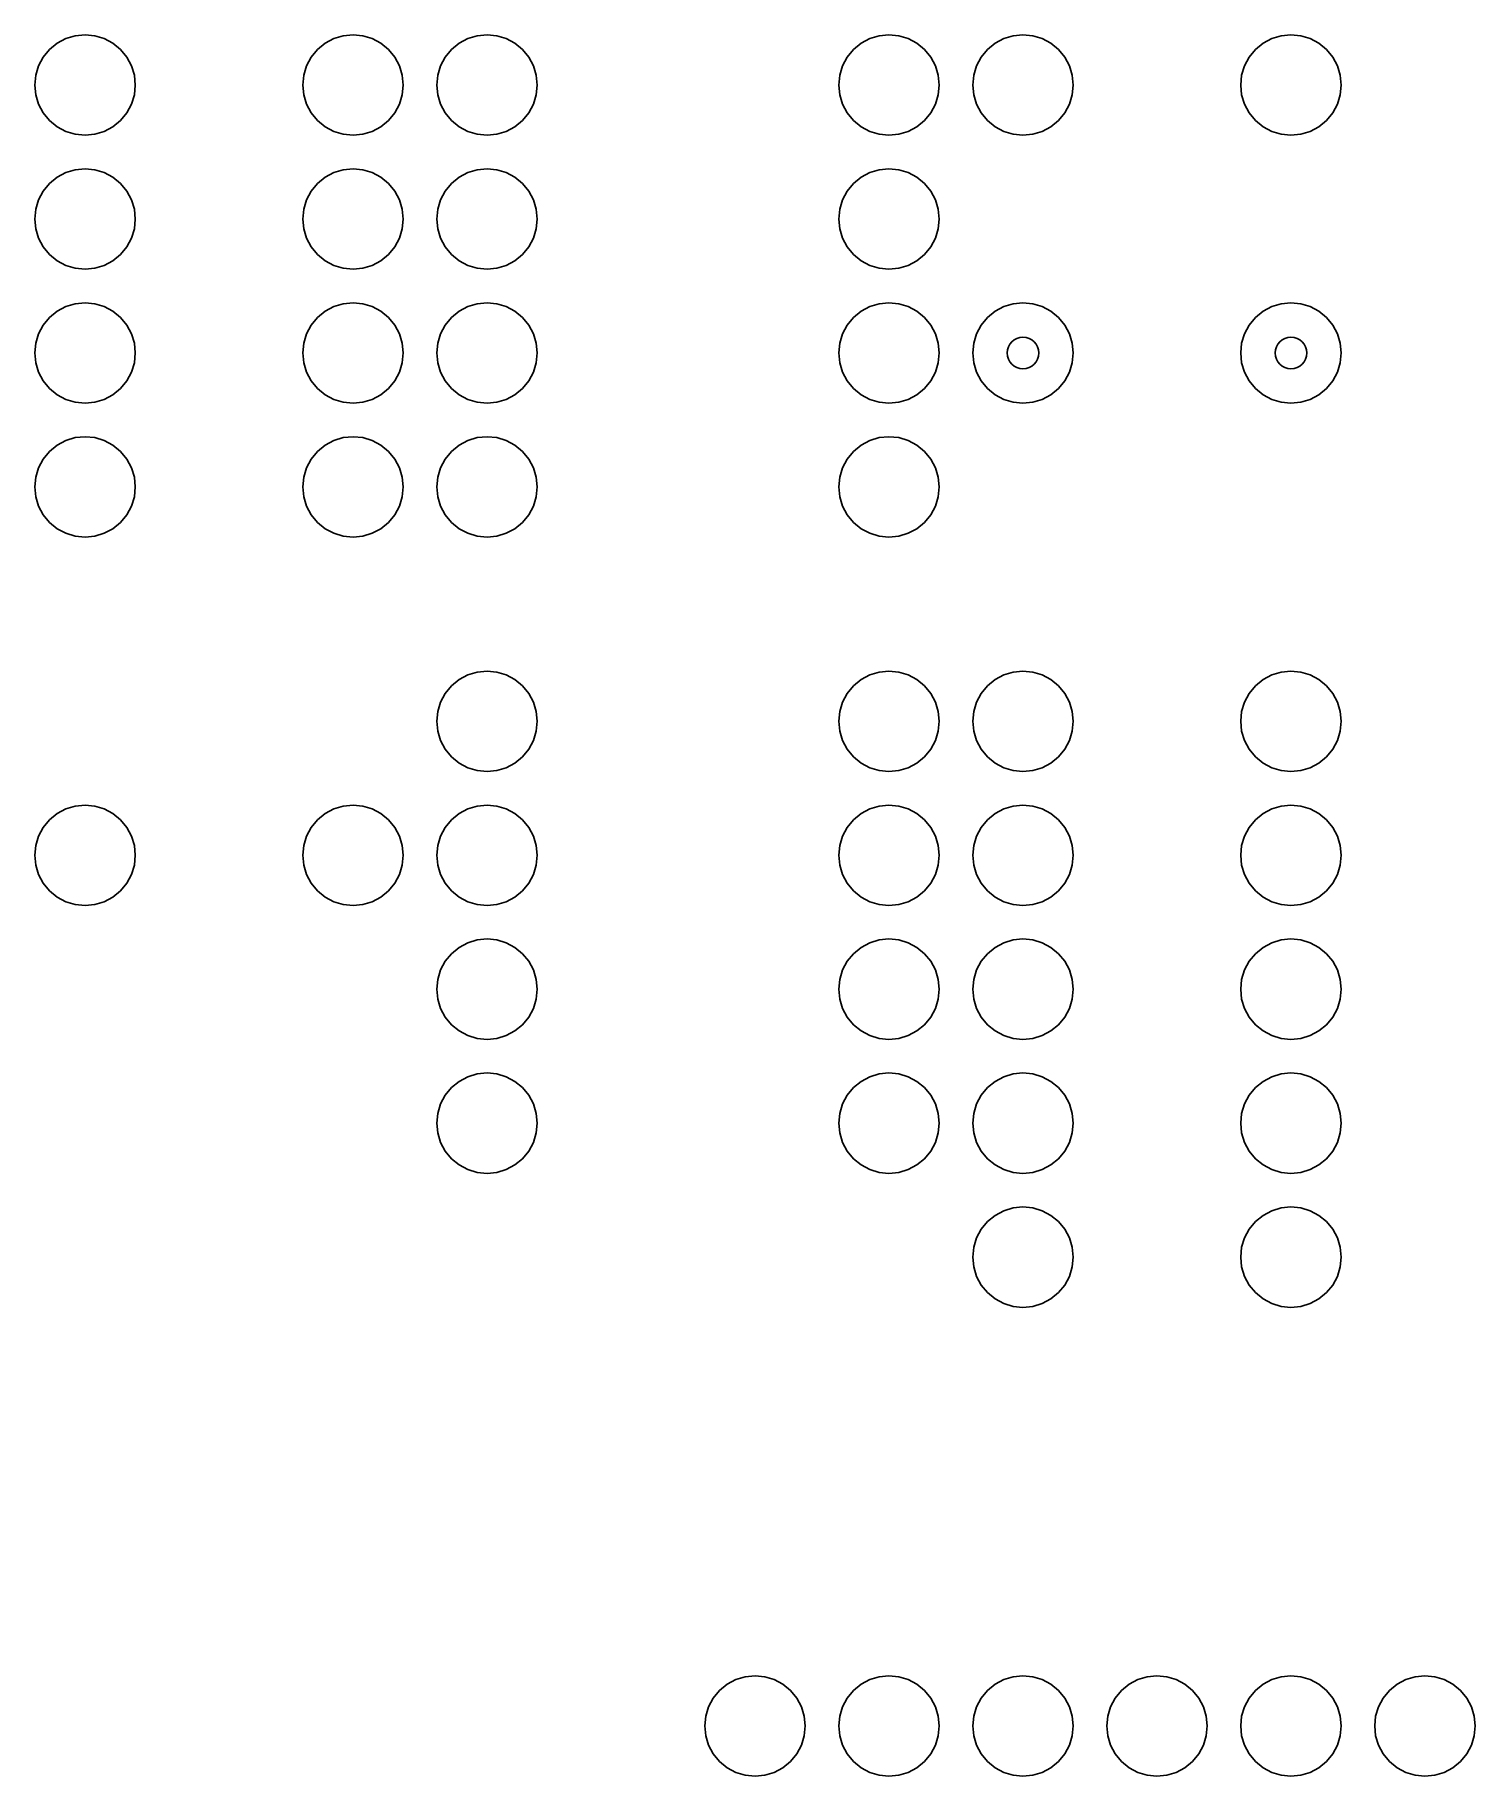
# Model space of a CAD drawing. Extents: x 38.1 to 65.4, y -82.2 to -49.2.
import ezdxf

# ---------------------------------------------------------------- set-up
doc = ezdxf.new("R2010")
doc.units = 0
doc.layers.add('BLACK', color=7, linetype='CONTINUOUS')

msp = doc.modelspace()

# ---------------------------------------------------------------- linework, layer by layer
at = {"layer": 'BLACK', "linetype": 'CONTINUOUS'}
for p, q in [((38.260525, -49.635819), (38.378981, -49.491481)), ((38.378981, -49.491481), (38.523319, -49.373025)), ((38.523319, -49.373025), (38.687994, -49.285005)), ((38.687994, -49.285005), (38.866676, -49.230802)), ((38.866676, -49.230802), (39.0525, -49.2125)), ((39.0525, -49.2125), (39.238324, -49.230802)), ((39.238324, -49.230802), (39.417006, -49.285005)), ((39.417006, -49.285005), (39.581681, -49.373025)), ((39.581681, -49.373025), (39.726019, -49.491481)), ((39.726019, -49.491481), (39.844475, -49.635819)), ((43.340524, -49.635819), (43.45898, -49.491481)), ((43.45898, -49.491481), (43.603318, -49.373025)), ((43.603318, -49.373025), (43.767993, -49.285005)), ((43.767993, -49.285005), (43.946675, -49.230802)), ((43.946675, -49.230802), (44.132499, -49.2125)), ((44.132499, -49.2125), (44.318323, -49.230802)), ((44.318323, -49.230802), (44.497005, -49.285005)), ((44.497005, -49.285005), (44.66168, -49.373025)), ((44.66168, -49.373025), (44.806018, -49.491481)), ((44.806018, -49.491481), (44.924474, -49.635819)), ((45.880525, -49.635819), (45.998981, -49.491481)), ((45.998981, -49.491481), (46.143319, -49.373025)), ((46.143319, -49.373025), (46.307994, -49.285005)), ((46.307994, -49.285005), (46.486676, -49.230802)), ((46.486676, -49.230802), (46.6725, -49.2125)), ((46.6725, -49.2125), (46.858324, -49.230802)), ((46.858324, -49.230802), (47.037006, -49.285005)), ((47.037006, -49.285005), (47.201681, -49.373025)), ((47.201681, -49.373025), (47.346019, -49.491481)), ((47.346019, -49.491481), (47.464475, -49.635819)), ((53.500525, -49.635819), (53.618981, -49.491481)), ((53.618981, -49.491481), (53.763319, -49.373025)), ((53.763319, -49.373025), (53.927994, -49.285005)), ((53.927994, -49.285005), (54.106676, -49.230802)), ((54.106676, -49.230802), (54.2925, -49.2125)), ((54.2925, -49.2125), (54.478324, -49.230802)), ((54.478324, -49.230802), (54.657006, -49.285005)), ((54.657006, -49.285005), (54.821681, -49.373025)), ((54.821681, -49.373025), (54.966019, -49.491481)), ((54.966019, -49.491481), (55.084475, -49.635819)), ((56.040525, -49.635819), (56.158981, -49.491481)), ((56.158981, -49.491481), (56.303319, -49.373025)), ((56.303319, -49.373025), (56.467994, -49.285005)), ((56.467994, -49.285005), (56.646676, -49.230802)), ((56.646676, -49.230802), (56.8325, -49.2125)), ((56.8325, -49.2125), (57.018324, -49.230802)), ((57.018324, -49.230802), (57.197006, -49.285005)), ((57.197006, -49.285005), (57.361681, -49.373025)), ((57.361681, -49.373025), (57.506019, -49.491481)), ((57.506019, -49.491481), (57.624475, -49.635819)), ((61.120525, -49.635819), (61.238981, -49.491481)), ((61.238981, -49.491481), (61.383319, -49.373025)), ((61.383319, -49.373025), (61.547994, -49.285005)), ((61.547994, -49.285005), (61.726676, -49.230802)), ((61.726676, -49.230802), (61.9125, -49.2125)), ((61.9125, -49.2125), (62.098324, -49.230802)), ((62.098324, -49.230802), (62.277006, -49.285005)), ((62.277006, -49.285005), (62.441681, -49.373025)), ((62.441681, -49.373025), (62.586019, -49.491481)), ((62.586019, -49.491481), (62.704475, -49.635819)), ((38.118302, -49.979176), (38.172505, -49.800494)), ((38.172505, -49.800494), (38.260525, -49.635819)), ((39.844475, -49.635819), (39.932495, -49.800494)), ((39.932495, -49.800494), (39.986698, -49.979176)), ((43.198301, -49.979176), (43.252504, -49.800494)), ((43.252504, -49.800494), (43.340524, -49.635819)), ((44.924474, -49.635819), (45.012494, -49.800494)), ((45.012494, -49.800494), (45.066697, -49.979176)), ((45.738302, -49.979176), (45.792505, -49.800494)), ((45.792505, -49.800494), (45.880525, -49.635819)), ((47.464475, -49.635819), (47.552495, -49.800494)), ((47.552495, -49.800494), (47.606698, -49.979176)), ((53.358302, -49.979176), (53.412505, -49.800494)), ((53.412505, -49.800494), (53.500525, -49.635819)), ((55.084475, -49.635819), (55.172495, -49.800494)), ((55.172495, -49.800494), (55.226698, -49.979176)), ((55.898302, -49.979176), (55.952505, -49.800494)), ((55.952505, -49.800494), (56.040525, -49.635819)), ((57.624475, -49.635819), (57.712495, -49.800494)), ((57.712495, -49.800494), (57.766698, -49.979176)), ((60.978302, -49.979176), (61.032505, -49.800494)), ((61.032505, -49.800494), (61.120525, -49.635819)), ((62.704475, -49.635819), (62.792495, -49.800494)), ((62.792495, -49.800494), (62.846698, -49.979176)), ((38.1, -50.165), (38.118302, -49.979176)), ((38.118302, -50.350824), (38.1, -50.165)), ((39.986698, -49.979176), (40.005, -50.165)), ((40.005, -50.165), (39.986698, -50.350824)), ((43.179999, -50.165), (43.198301, -49.979176)), ((43.198301, -50.350824), (43.179999, -50.165)), ((45.066697, -49.979176), (45.084999, -50.165)), ((45.084999, -50.165), (45.066697, -50.350824)), ((45.72, -50.165), (45.738302, -49.979176)), ((45.738302, -50.350824), (45.72, -50.165)), ((47.606698, -49.979176), (47.625, -50.165)), ((47.625, -50.165), (47.606698, -50.350824)), ((53.34, -50.165), (53.358302, -49.979176)), ((53.358302, -50.350824), (53.34, -50.165)), ((55.226698, -49.979176), (55.245, -50.165)), ((55.245, -50.165), (55.226698, -50.350824)), ((55.88, -50.165), (55.898302, -49.979176)), ((55.898302, -50.350824), (55.88, -50.165)), ((57.766698, -49.979176), (57.785, -50.165)), ((57.785, -50.165), (57.766698, -50.350824)), ((60.96, -50.165), (60.978302, -49.979176)), ((60.978302, -50.350824), (60.96, -50.165)), ((62.846698, -49.979176), (62.865, -50.165)), ((62.865, -50.165), (62.846698, -50.350824)), ((38.172505, -50.529506), (38.118302, -50.350824)), ((39.986698, -50.350824), (39.932495, -50.529506)), ((43.252504, -50.529506), (43.198301, -50.350824)), ((45.066697, -50.350824), (45.012494, -50.529506)), ((45.792505, -50.529506), (45.738302, -50.350824)), ((47.606698, -50.350824), (47.552495, -50.529506)), ((53.412505, -50.529506), (53.358302, -50.350824)), ((55.226698, -50.350824), (55.172495, -50.529506)), ((55.952505, -50.529506), (55.898302, -50.350824)), ((57.766698, -50.350824), (57.712495, -50.529506)), ((61.032505, -50.529506), (60.978302, -50.350824)), ((62.846698, -50.350824), (62.792495, -50.529506)), ((38.260525, -50.694181), (38.172505, -50.529506)), ((38.378981, -50.838519), (38.260525, -50.694181)), ((38.523319, -50.956975), (38.378981, -50.838519)), ((39.726019, -50.838519), (39.581681, -50.956975)), ((39.844475, -50.694181), (39.726019, -50.838519)), ((39.932495, -50.529506), (39.844475, -50.694181)), ((43.340524, -50.694181), (43.252504, -50.529506)), ((43.45898, -50.838519), (43.340524, -50.694181)), ((43.603318, -50.956975), (43.45898, -50.838519)), ((44.806018, -50.838519), (44.66168, -50.956975)), ((44.924474, -50.694181), (44.806018, -50.838519)), ((45.012494, -50.529506), (44.924474, -50.694181)), ((45.880525, -50.694181), (45.792505, -50.529506)), ((45.998981, -50.838519), (45.880525, -50.694181)), ((46.143319, -50.956975), (45.998981, -50.838519)), ((47.346019, -50.838519), (47.201681, -50.956975)), ((47.464475, -50.694181), (47.346019, -50.838519)), ((47.552495, -50.529506), (47.464475, -50.694181)), ((53.500525, -50.694181), (53.412505, -50.529506)), ((53.618981, -50.838519), (53.500525, -50.694181)), ((53.763319, -50.956975), (53.618981, -50.838519)), ((54.966019, -50.838519), (54.821681, -50.956975)), ((55.084475, -50.694181), (54.966019, -50.838519)), ((55.172495, -50.529506), (55.084475, -50.694181)), ((56.040525, -50.694181), (55.952505, -50.529506)), ((56.158981, -50.838519), (56.040525, -50.694181)), ((56.303319, -50.956975), (56.158981, -50.838519)), ((57.506019, -50.838519), (57.361681, -50.956975)), ((57.624475, -50.694181), (57.506019, -50.838519)), ((57.712495, -50.529506), (57.624475, -50.694181)), ((61.120525, -50.694181), (61.032505, -50.529506)), ((61.238981, -50.838519), (61.120525, -50.694181)), ((61.383319, -50.956975), (61.238981, -50.838519)), ((62.586019, -50.838519), (62.441681, -50.956975)), ((62.704475, -50.694181), (62.586019, -50.838519)), ((62.792495, -50.529506), (62.704475, -50.694181)), ((38.687994, -51.044995), (38.523319, -50.956975)), ((38.866676, -51.099198), (38.687994, -51.044995)), ((39.0525, -51.1175), (38.866676, -51.099198)), ((39.238324, -51.099198), (39.0525, -51.1175)), ((39.417006, -51.044995), (39.238324, -51.099198)), ((39.581681, -50.956975), (39.417006, -51.044995)), ((43.767993, -51.044995), (43.603318, -50.956975)), ((43.946675, -51.099198), (43.767993, -51.044995)), ((44.132499, -51.1175), (43.946675, -51.099198)), ((44.318323, -51.099198), (44.132499, -51.1175)), ((44.497005, -51.044995), (44.318323, -51.099198)), ((44.66168, -50.956975), (44.497005, -51.044995)), ((46.307994, -51.044995), (46.143319, -50.956975)), ((46.486676, -51.099198), (46.307994, -51.044995)), ((46.6725, -51.1175), (46.486676, -51.099198)), ((46.858324, -51.099198), (46.6725, -51.1175)), ((47.037006, -51.044995), (46.858324, -51.099198)), ((47.201681, -50.956975), (47.037006, -51.044995)), ((53.927994, -51.044995), (53.763319, -50.956975)), ((54.106676, -51.099198), (53.927994, -51.044995)), ((54.2925, -51.1175), (54.106676, -51.099198)), ((54.478324, -51.099198), (54.2925, -51.1175)), ((54.657006, -51.044995), (54.478324, -51.099198)), ((54.821681, -50.956975), (54.657006, -51.044995)), ((56.467994, -51.044995), (56.303319, -50.956975)), ((56.646676, -51.099198), (56.467994, -51.044995)), ((56.8325, -51.1175), (56.646676, -51.099198)), ((57.018324, -51.099198), (56.8325, -51.1175)), ((57.197006, -51.044995), (57.018324, -51.099198)), ((57.361681, -50.956975), (57.197006, -51.044995)), ((61.547994, -51.044995), (61.383319, -50.956975)), ((61.726676, -51.099198), (61.547994, -51.044995)), ((61.9125, -51.1175), (61.726676, -51.099198)), ((62.098324, -51.099198), (61.9125, -51.1175)), ((62.277006, -51.044995), (62.098324, -51.099198)), ((62.441681, -50.956975), (62.277006, -51.044995)), ((38.523319, -51.913025), (38.687994, -51.825005)), ((38.687994, -51.825005), (38.866676, -51.770802)), ((38.866676, -51.770802), (39.0525, -51.7525)), ((39.0525, -51.7525), (39.238324, -51.770802)), ((39.238324, -51.770802), (39.417006, -51.825005)), ((39.417006, -51.825005), (39.581681, -51.913025)), ((43.603318, -51.913025), (43.767993, -51.825005)), ((43.767993, -51.825005), (43.946675, -51.770802)), ((43.946675, -51.770802), (44.132499, -51.7525)), ((44.132499, -51.7525), (44.318323, -51.770802)), ((44.318323, -51.770802), (44.497005, -51.825005)), ((44.497005, -51.825005), (44.66168, -51.913025)), ((46.143319, -51.913025), (46.307994, -51.825005)), ((46.307994, -51.825005), (46.486676, -51.770802)), ((46.486676, -51.770802), (46.6725, -51.7525)), ((46.6725, -51.7525), (46.858324, -51.770802)), ((46.858324, -51.770802), (47.037006, -51.825005)), ((47.037006, -51.825005), (47.201681, -51.913025)), ((53.763319, -51.913025), (53.927994, -51.825005)), ((53.927994, -51.825005), (54.106676, -51.770802)), ((54.106676, -51.770802), (54.2925, -51.7525)), ((54.2925, -51.7525), (54.478324, -51.770802)), ((54.478324, -51.770802), (54.657006, -51.825005)), ((54.657006, -51.825005), (54.821681, -51.913025)), ((38.260525, -52.175819), (38.378981, -52.031481)), ((38.378981, -52.031481), (38.523319, -51.913025)), ((39.581681, -51.913025), (39.726019, -52.031481)), ((39.726019, -52.031481), (39.844475, -52.175819)), ((43.340524, -52.175819), (43.45898, -52.031481)), ((43.45898, -52.031481), (43.603318, -51.913025)), ((44.66168, -51.913025), (44.806018, -52.031481)), ((44.806018, -52.031481), (44.924474, -52.175819)), ((45.880525, -52.175819), (45.998981, -52.031481)), ((45.998981, -52.031481), (46.143319, -51.913025)), ((47.201681, -51.913025), (47.346019, -52.031481)), ((47.346019, -52.031481), (47.464475, -52.175819)), ((53.500525, -52.175819), (53.618981, -52.031481)), ((53.618981, -52.031481), (53.763319, -51.913025)), ((54.821681, -51.913025), (54.966019, -52.031481)), ((54.966019, -52.031481), (55.084475, -52.175819)), ((38.118302, -52.519176), (38.172505, -52.340494)), ((38.172505, -52.340494), (38.260525, -52.175819)), ((39.844475, -52.175819), (39.932495, -52.340494)), ((39.932495, -52.340494), (39.986698, -52.519176)), ((43.198301, -52.519176), (43.252504, -52.340494)), ((43.252504, -52.340494), (43.340524, -52.175819)), ((44.924474, -52.175819), (45.012494, -52.340494)), ((45.012494, -52.340494), (45.066697, -52.519176)), ((45.738302, -52.519176), (45.792505, -52.340494)), ((45.792505, -52.340494), (45.880525, -52.175819)), ((47.464475, -52.175819), (47.552495, -52.340494)), ((47.552495, -52.340494), (47.606698, -52.519176)), ((53.358302, -52.519176), (53.412505, -52.340494)), ((53.412505, -52.340494), (53.500525, -52.175819)), ((55.084475, -52.175819), (55.172495, -52.340494)), ((55.172495, -52.340494), (55.226698, -52.519176)), ((38.1, -52.705), (38.118302, -52.519176)), ((38.118302, -52.890824), (38.1, -52.705)), ((39.986698, -52.519176), (40.005, -52.705)), ((40.005, -52.705), (39.986698, -52.890824)), ((43.179999, -52.705), (43.198301, -52.519176)), ((43.198301, -52.890824), (43.179999, -52.705)), ((45.066697, -52.519176), (45.084999, -52.705)), ((45.084999, -52.705), (45.066697, -52.890824)), ((45.72, -52.705), (45.738302, -52.519176)), ((45.738302, -52.890824), (45.72, -52.705)), ((47.606698, -52.519176), (47.625, -52.705)), ((47.625, -52.705), (47.606698, -52.890824)), ((53.34, -52.705), (53.358302, -52.519176)), ((53.358302, -52.890824), (53.34, -52.705)), ((55.226698, -52.519176), (55.245, -52.705)), ((55.245, -52.705), (55.226698, -52.890824)), ((38.172505, -53.069506), (38.118302, -52.890824)), ((38.260525, -53.234181), (38.172505, -53.069506)), ((39.932495, -53.069506), (39.844475, -53.234181)), ((39.986698, -52.890824), (39.932495, -53.069506)), ((43.252504, -53.069506), (43.198301, -52.890824)), ((43.340524, -53.234181), (43.252504, -53.069506)), ((45.012494, -53.069506), (44.924474, -53.234181)), ((45.066697, -52.890824), (45.012494, -53.069506)), ((45.792505, -53.069506), (45.738302, -52.890824)), ((45.880525, -53.234181), (45.792505, -53.069506)), ((47.552495, -53.069506), (47.464475, -53.234181)), ((47.606698, -52.890824), (47.552495, -53.069506)), ((53.412505, -53.069506), (53.358302, -52.890824)), ((53.500525, -53.234181), (53.412505, -53.069506)), ((55.172495, -53.069506), (55.084475, -53.234181)), ((55.226698, -52.890824), (55.172495, -53.069506)), ((38.378981, -53.378519), (38.260525, -53.234181)), ((38.523319, -53.496975), (38.378981, -53.378519)), ((39.726019, -53.378519), (39.581681, -53.496975)), ((39.844475, -53.234181), (39.726019, -53.378519)), ((43.45898, -53.378519), (43.340524, -53.234181)), ((43.603318, -53.496975), (43.45898, -53.378519)), ((44.806018, -53.378519), (44.66168, -53.496975)), ((44.924474, -53.234181), (44.806018, -53.378519)), ((45.998981, -53.378519), (45.880525, -53.234181)), ((46.143319, -53.496975), (45.998981, -53.378519)), ((47.346019, -53.378519), (47.201681, -53.496975)), ((47.464475, -53.234181), (47.346019, -53.378519)), ((53.618981, -53.378519), (53.500525, -53.234181)), ((53.763319, -53.496975), (53.618981, -53.378519)), ((54.966019, -53.378519), (54.821681, -53.496975)), ((55.084475, -53.234181), (54.966019, -53.378519)), ((38.687994, -53.584995), (38.523319, -53.496975)), ((38.866676, -53.639198), (38.687994, -53.584995)), ((39.0525, -53.6575), (38.866676, -53.639198)), ((39.238324, -53.639198), (39.0525, -53.6575)), ((39.417006, -53.584995), (39.238324, -53.639198)), ((39.581681, -53.496975), (39.417006, -53.584995)), ((43.767993, -53.584995), (43.603318, -53.496975)), ((43.946675, -53.639198), (43.767993, -53.584995)), ((44.132499, -53.6575), (43.946675, -53.639198)), ((44.318323, -53.639198), (44.132499, -53.6575)), ((44.497005, -53.584995), (44.318323, -53.639198)), ((44.66168, -53.496975), (44.497005, -53.584995)), ((46.307994, -53.584995), (46.143319, -53.496975)), ((46.486676, -53.639198), (46.307994, -53.584995)), ((46.6725, -53.6575), (46.486676, -53.639198)), ((46.858324, -53.639198), (46.6725, -53.6575)), ((47.037006, -53.584995), (46.858324, -53.639198)), ((47.201681, -53.496975), (47.037006, -53.584995)), ((53.927994, -53.584995), (53.763319, -53.496975)), ((54.106676, -53.639198), (53.927994, -53.584995)), ((54.2925, -53.6575), (54.106676, -53.639198)), ((54.478324, -53.639198), (54.2925, -53.6575)), ((54.657006, -53.584995), (54.478324, -53.639198)), ((54.821681, -53.496975), (54.657006, -53.584995)), ((38.378981, -54.571481), (38.523319, -54.453025)), ((38.523319, -54.453025), (38.687994, -54.365005)), ((38.687994, -54.365005), (38.866676, -54.310802)), ((38.866676, -54.310802), (39.0525, -54.2925)), ((39.0525, -54.2925), (39.238324, -54.310802)), ((39.238324, -54.310802), (39.417006, -54.365005)), ((39.417006, -54.365005), (39.581681, -54.453025)), ((39.581681, -54.453025), (39.726019, -54.571481)), ((43.45898, -54.571481), (43.603318, -54.453025)), ((43.603318, -54.453025), (43.767993, -54.365005)), ((43.767993, -54.365005), (43.946675, -54.310802)), ((43.946675, -54.310802), (44.132499, -54.2925)), ((44.132499, -54.2925), (44.318323, -54.310802)), ((44.318323, -54.310802), (44.497005, -54.365005)), ((44.497005, -54.365005), (44.66168, -54.453025)), ((44.66168, -54.453025), (44.806018, -54.571481)), ((45.998981, -54.571481), (46.143319, -54.453025)), ((46.143319, -54.453025), (46.307994, -54.365005)), ((46.307994, -54.365005), (46.486676, -54.310802)), ((46.486676, -54.310802), (46.6725, -54.2925)), ((46.6725, -54.2925), (46.858324, -54.310802)), ((46.858324, -54.310802), (47.037006, -54.365005)), ((47.037006, -54.365005), (47.201681, -54.453025)), ((47.201681, -54.453025), (47.346019, -54.571481)), ((53.618981, -54.571481), (53.763319, -54.453025)), ((53.763319, -54.453025), (53.927994, -54.365005)), ((53.927994, -54.365005), (54.106676, -54.310802)), ((54.106676, -54.310802), (54.2925, -54.2925)), ((54.2925, -54.2925), (54.478324, -54.310802)), ((54.478324, -54.310802), (54.657006, -54.365005)), ((54.657006, -54.365005), (54.821681, -54.453025)), ((54.821681, -54.453025), (54.966019, -54.571481)), ((56.158981, -54.571481), (56.303319, -54.453025)), ((56.303319, -54.453025), (56.467994, -54.365005)), ((56.467994, -54.365005), (56.646676, -54.310802)), ((56.646676, -54.310802), (56.8325, -54.2925)), ((56.8325, -54.2925), (57.018324, -54.310802)), ((57.018324, -54.310802), (57.197006, -54.365005)), ((57.197006, -54.365005), (57.361681, -54.453025)), ((57.361681, -54.453025), (57.506019, -54.571481)), ((61.238981, -54.571481), (61.383319, -54.453025)), ((61.383319, -54.453025), (61.547994, -54.365005)), ((61.547994, -54.365005), (61.726676, -54.310802)), ((61.726676, -54.310802), (61.9125, -54.2925)), ((61.9125, -54.2925), (62.098324, -54.310802)), ((62.098324, -54.310802), (62.277006, -54.365005)), ((62.277006, -54.365005), (62.441681, -54.453025)), ((62.441681, -54.453025), (62.586019, -54.571481)), ((38.172505, -54.880494), (38.260525, -54.715819)), ((38.260525, -54.715819), (38.378981, -54.571481)), ((39.726019, -54.571481), (39.844475, -54.715819)), ((39.844475, -54.715819), (39.932495, -54.880494)), ((43.252504, -54.880494), (43.340524, -54.715819)), ((43.340524, -54.715819), (43.45898, -54.571481)), ((44.806018, -54.571481), (44.924474, -54.715819)), ((44.924474, -54.715819), (45.012494, -54.880494)), ((45.792505, -54.880494), (45.880525, -54.715819)), ((45.880525, -54.715819), (45.998981, -54.571481)), ((47.346019, -54.571481), (47.464475, -54.715819)), ((47.464475, -54.715819), (47.552495, -54.880494)), ((53.412505, -54.880494), (53.500525, -54.715819)), ((53.500525, -54.715819), (53.618981, -54.571481)), ((54.966019, -54.571481), (55.084475, -54.715819)), ((55.084475, -54.715819), (55.172495, -54.880494)), ((55.952505, -54.880494), (56.040525, -54.715819)), ((56.040525, -54.715819), (56.158981, -54.571481)), ((57.506019, -54.571481), (57.624475, -54.715819)), ((57.624475, -54.715819), (57.712495, -54.880494)), ((61.032505, -54.880494), (61.120525, -54.715819)), ((61.120525, -54.715819), (61.238981, -54.571481)), ((62.586019, -54.571481), (62.704475, -54.715819)), ((62.704475, -54.715819), (62.792495, -54.880494)), ((38.1, -55.245), (38.118302, -55.059176)), ((38.118302, -55.059176), (38.172505, -54.880494)), ((39.932495, -54.880494), (39.986698, -55.059176)), ((39.986698, -55.059176), (40.005, -55.245)), ((43.179999, -55.245), (43.198301, -55.059176)), ((43.198301, -55.059176), (43.252504, -54.880494)), ((45.012494, -54.880494), (45.066697, -55.059176)), ((45.066697, -55.059176), (45.084999, -55.245)), ((45.72, -55.245), (45.738302, -55.059176)), ((45.738302, -55.059176), (45.792505, -54.880494)), ((47.552495, -54.880494), (47.606698, -55.059176)), ((47.606698, -55.059176), (47.625, -55.245)), ((53.34, -55.245), (53.358302, -55.059176)), ((53.358302, -55.059176), (53.412505, -54.880494)), ((55.172495, -54.880494), (55.226698, -55.059176)), ((55.226698, -55.059176), (55.245, -55.245)), ((55.88, -55.245), (55.898302, -55.059176)), ((55.898302, -55.059176), (55.952505, -54.880494)), ((57.712495, -54.880494), (57.766698, -55.059176)), ((57.766698, -55.059176), (57.785, -55.245)), ((60.96, -55.245), (60.978302, -55.059176)), ((60.978302, -55.059176), (61.032505, -54.880494)), ((62.792495, -54.880494), (62.846698, -55.059176)), ((62.846698, -55.059176), (62.865, -55.245)), ((38.118302, -55.430824), (38.1, -55.245)), ((38.172505, -55.609506), (38.118302, -55.430824)), ((39.986698, -55.430824), (39.932495, -55.609506)), ((40.005, -55.245), (39.986698, -55.430824)), ((43.198301, -55.430824), (43.179999, -55.245)), ((43.252504, -55.609506), (43.198301, -55.430824)), ((45.066697, -55.430824), (45.012494, -55.609506)), ((45.084999, -55.245), (45.066697, -55.430824)), ((45.738302, -55.430824), (45.72, -55.245)), ((45.792505, -55.609506), (45.738302, -55.430824)), ((47.606698, -55.430824), (47.552495, -55.609506)), ((47.625, -55.245), (47.606698, -55.430824)), ((53.358302, -55.430824), (53.34, -55.245)), ((53.412505, -55.609506), (53.358302, -55.430824)), ((55.226698, -55.430824), (55.172495, -55.609506)), ((55.245, -55.245), (55.226698, -55.430824)), ((55.898302, -55.430824), (55.88, -55.245)), ((55.952505, -55.609506), (55.898302, -55.430824)), ((57.766698, -55.430824), (57.712495, -55.609506)), ((57.785, -55.245), (57.766698, -55.430824)), ((60.978302, -55.430824), (60.96, -55.245)), ((61.032505, -55.609506), (60.978302, -55.430824)), ((62.846698, -55.430824), (62.792495, -55.609506)), ((62.865, -55.245), (62.846698, -55.430824)), ((38.260525, -55.774181), (38.172505, -55.609506)), ((38.378981, -55.918519), (38.260525, -55.774181)), ((39.844475, -55.774181), (39.726019, -55.918519)), ((39.932495, -55.609506), (39.844475, -55.774181)), ((43.340524, -55.774181), (43.252504, -55.609506)), ((43.45898, -55.918519), (43.340524, -55.774181)), ((44.924474, -55.774181), (44.806018, -55.918519)), ((45.012494, -55.609506), (44.924474, -55.774181)), ((45.880525, -55.774181), (45.792505, -55.609506)), ((45.998981, -55.918519), (45.880525, -55.774181)), ((47.464475, -55.774181), (47.346019, -55.918519)), ((47.552495, -55.609506), (47.464475, -55.774181)), ((53.500525, -55.774181), (53.412505, -55.609506)), ((53.618981, -55.918519), (53.500525, -55.774181)), ((55.084475, -55.774181), (54.966019, -55.918519)), ((55.172495, -55.609506), (55.084475, -55.774181)), ((56.040525, -55.774181), (55.952505, -55.609506)), ((56.158981, -55.918519), (56.040525, -55.774181)), ((57.624475, -55.774181), (57.506019, -55.918519)), ((57.712495, -55.609506), (57.624475, -55.774181)), ((61.120525, -55.774181), (61.032505, -55.609506)), ((61.238981, -55.918519), (61.120525, -55.774181)), ((62.704475, -55.774181), (62.586019, -55.918519)), ((62.792495, -55.609506), (62.704475, -55.774181)), ((38.523319, -56.036975), (38.378981, -55.918519)), ((38.687994, -56.124995), (38.523319, -56.036975)), ((38.866676, -56.179198), (38.687994, -56.124995)), ((39.417006, -56.124995), (39.238324, -56.179198)), ((39.581681, -56.036975), (39.417006, -56.124995)), ((39.726019, -55.918519), (39.581681, -56.036975)), ((43.603318, -56.036975), (43.45898, -55.918519)), ((43.767993, -56.124995), (43.603318, -56.036975)), ((43.946675, -56.179198), (43.767993, -56.124995)), ((44.497005, -56.124995), (44.318323, -56.179198)), ((44.66168, -56.036975), (44.497005, -56.124995)), ((44.806018, -55.918519), (44.66168, -56.036975)), ((46.143319, -56.036975), (45.998981, -55.918519)), ((46.307994, -56.124995), (46.143319, -56.036975)), ((46.486676, -56.179198), (46.307994, -56.124995)), ((47.037006, -56.124995), (46.858324, -56.179198)), ((47.201681, -56.036975), (47.037006, -56.124995)), ((47.346019, -55.918519), (47.201681, -56.036975)), ((53.763319, -56.036975), (53.618981, -55.918519)), ((53.927994, -56.124995), (53.763319, -56.036975)), ((54.106676, -56.179198), (53.927994, -56.124995)), ((54.657006, -56.124995), (54.478324, -56.179198)), ((54.821681, -56.036975), (54.657006, -56.124995)), ((54.966019, -55.918519), (54.821681, -56.036975)), ((56.303319, -56.036975), (56.158981, -55.918519)), ((56.467994, -56.124995), (56.303319, -56.036975)), ((56.646676, -56.179198), (56.467994, -56.124995)), ((57.197006, -56.124995), (57.018324, -56.179198)), ((57.361681, -56.036975), (57.197006, -56.124995)), ((57.506019, -55.918519), (57.361681, -56.036975)), ((61.383319, -56.036975), (61.238981, -55.918519)), ((61.547994, -56.124995), (61.383319, -56.036975)), ((61.726676, -56.179198), (61.547994, -56.124995)), ((62.277006, -56.124995), (62.098324, -56.179198)), ((62.441681, -56.036975), (62.277006, -56.124995)), ((62.586019, -55.918519), (62.441681, -56.036975)), ((39.0525, -56.1975), (38.866676, -56.179198)), ((39.238324, -56.179198), (39.0525, -56.1975)), ((44.132499, -56.1975), (43.946675, -56.179198)), ((44.318323, -56.179198), (44.132499, -56.1975)), ((46.6725, -56.1975), (46.486676, -56.179198)), ((46.858324, -56.179198), (46.6725, -56.1975)), ((54.2925, -56.1975), (54.106676, -56.179198)), ((54.478324, -56.179198), (54.2925, -56.1975)), ((56.8325, -56.1975), (56.646676, -56.179198)), ((57.018324, -56.179198), (56.8325, -56.1975)), ((61.9125, -56.1975), (61.726676, -56.179198)), ((62.098324, -56.179198), (61.9125, -56.1975)), ((38.260525, -57.255819), (38.378981, -57.111481)), ((38.378981, -57.111481), (38.523319, -56.993025)), ((38.523319, -56.993025), (38.687994, -56.905005)), ((38.687994, -56.905005), (38.866676, -56.850802)), ((38.866676, -56.850802), (39.0525, -56.8325)), ((39.0525, -56.8325), (39.238324, -56.850802)), ((39.238324, -56.850802), (39.417006, -56.905005)), ((39.417006, -56.905005), (39.581681, -56.993025)), ((39.581681, -56.993025), (39.726019, -57.111481)), ((39.726019, -57.111481), (39.844475, -57.255819)), ((43.340524, -57.255819), (43.45898, -57.111481)), ((43.45898, -57.111481), (43.603318, -56.993025)), ((43.603318, -56.993025), (43.767993, -56.905005)), ((43.767993, -56.905005), (43.946675, -56.850802)), ((43.946675, -56.850802), (44.132499, -56.8325)), ((44.132499, -56.8325), (44.318323, -56.850802)), ((44.318323, -56.850802), (44.497005, -56.905005)), ((44.497005, -56.905005), (44.66168, -56.993025)), ((44.66168, -56.993025), (44.806018, -57.111481)), ((44.806018, -57.111481), (44.924474, -57.255819)), ((45.880525, -57.255819), (45.998981, -57.111481)), ((45.998981, -57.111481), (46.143319, -56.993025)), ((46.143319, -56.993025), (46.307994, -56.905005)), ((46.307994, -56.905005), (46.486676, -56.850802)), ((46.486676, -56.850802), (46.6725, -56.8325)), ((46.6725, -56.8325), (46.858324, -56.850802)), ((46.858324, -56.850802), (47.037006, -56.905005)), ((47.037006, -56.905005), (47.201681, -56.993025)), ((47.201681, -56.993025), (47.346019, -57.111481)), ((47.346019, -57.111481), (47.464475, -57.255819)), ((53.500525, -57.255819), (53.618981, -57.111481)), ((53.618981, -57.111481), (53.763319, -56.993025)), ((53.763319, -56.993025), (53.927994, -56.905005)), ((53.927994, -56.905005), (54.106676, -56.850802)), ((54.106676, -56.850802), (54.2925, -56.8325)), ((54.2925, -56.8325), (54.478324, -56.850802)), ((54.478324, -56.850802), (54.657006, -56.905005)), ((54.657006, -56.905005), (54.821681, -56.993025)), ((54.821681, -56.993025), (54.966019, -57.111481)), ((54.966019, -57.111481), (55.084475, -57.255819)), ((38.118302, -57.599176), (38.172505, -57.420494)), ((38.172505, -57.420494), (38.260525, -57.255819)), ((39.844475, -57.255819), (39.932495, -57.420494)), ((39.932495, -57.420494), (39.986698, -57.599176)), ((43.198301, -57.599176), (43.252504, -57.420494)), ((43.252504, -57.420494), (43.340524, -57.255819)), ((44.924474, -57.255819), (45.012494, -57.420494)), ((45.012494, -57.420494), (45.066697, -57.599176)), ((45.738302, -57.599176), (45.792505, -57.420494)), ((45.792505, -57.420494), (45.880525, -57.255819)), ((47.464475, -57.255819), (47.552495, -57.420494)), ((47.552495, -57.420494), (47.606698, -57.599176)), ((53.358302, -57.599176), (53.412505, -57.420494)), ((53.412505, -57.420494), (53.500525, -57.255819)), ((55.084475, -57.255819), (55.172495, -57.420494)), ((55.172495, -57.420494), (55.226698, -57.599176)), ((38.1, -57.785), (38.118302, -57.599176)), ((38.118302, -57.970824), (38.1, -57.785)), ((39.986698, -57.599176), (40.005, -57.785)), ((40.005, -57.785), (39.986698, -57.970824)), ((43.179999, -57.785), (43.198301, -57.599176)), ((43.198301, -57.970824), (43.179999, -57.785)), ((45.066697, -57.599176), (45.084999, -57.785)), ((45.084999, -57.785), (45.066697, -57.970824)), ((45.72, -57.785), (45.738302, -57.599176)), ((45.738302, -57.970824), (45.72, -57.785)), ((47.606698, -57.599176), (47.625, -57.785)), ((47.625, -57.785), (47.606698, -57.970824)), ((53.34, -57.785), (53.358302, -57.599176)), ((53.358302, -57.970824), (53.34, -57.785)), ((55.226698, -57.599176), (55.245, -57.785)), ((55.245, -57.785), (55.226698, -57.970824)), ((38.172505, -58.149506), (38.118302, -57.970824)), ((39.986698, -57.970824), (39.932495, -58.149506)), ((43.252504, -58.149506), (43.198301, -57.970824)), ((45.066697, -57.970824), (45.012494, -58.149506)), ((45.792505, -58.149506), (45.738302, -57.970824)), ((47.606698, -57.970824), (47.552495, -58.149506)), ((53.412505, -58.149506), (53.358302, -57.970824)), ((55.226698, -57.970824), (55.172495, -58.149506)), ((38.260525, -58.314181), (38.172505, -58.149506)), ((38.378981, -58.458519), (38.260525, -58.314181)), ((39.844475, -58.314181), (39.726019, -58.458519)), ((39.932495, -58.149506), (39.844475, -58.314181)), ((43.340524, -58.314181), (43.252504, -58.149506)), ((43.45898, -58.458519), (43.340524, -58.314181)), ((44.924474, -58.314181), (44.806018, -58.458519)), ((45.012494, -58.149506), (44.924474, -58.314181)), ((45.880525, -58.314181), (45.792505, -58.149506)), ((45.998981, -58.458519), (45.880525, -58.314181)), ((47.464475, -58.314181), (47.346019, -58.458519)), ((47.552495, -58.149506), (47.464475, -58.314181)), ((53.500525, -58.314181), (53.412505, -58.149506)), ((53.618981, -58.458519), (53.500525, -58.314181)), ((55.084475, -58.314181), (54.966019, -58.458519)), ((55.172495, -58.149506), (55.084475, -58.314181)), ((38.523319, -58.576975), (38.378981, -58.458519)), ((38.687994, -58.664995), (38.523319, -58.576975)), ((38.866676, -58.719198), (38.687994, -58.664995)), ((39.0525, -58.7375), (38.866676, -58.719198)), ((39.238324, -58.719198), (39.0525, -58.7375)), ((39.417006, -58.664995), (39.238324, -58.719198)), ((39.581681, -58.576975), (39.417006, -58.664995)), ((39.726019, -58.458519), (39.581681, -58.576975)), ((43.603318, -58.576975), (43.45898, -58.458519)), ((43.767993, -58.664995), (43.603318, -58.576975)), ((43.946675, -58.719198), (43.767993, -58.664995)), ((44.132499, -58.7375), (43.946675, -58.719198)), ((44.318323, -58.719198), (44.132499, -58.7375)), ((44.497005, -58.664995), (44.318323, -58.719198)), ((44.66168, -58.576975), (44.497005, -58.664995)), ((44.806018, -58.458519), (44.66168, -58.576975)), ((46.143319, -58.576975), (45.998981, -58.458519)), ((46.307994, -58.664995), (46.143319, -58.576975)), ((46.486676, -58.719198), (46.307994, -58.664995)), ((46.6725, -58.7375), (46.486676, -58.719198)), ((46.858324, -58.719198), (46.6725, -58.7375)), ((47.037006, -58.664995), (46.858324, -58.719198)), ((47.201681, -58.576975), (47.037006, -58.664995)), ((47.346019, -58.458519), (47.201681, -58.576975)), ((53.763319, -58.576975), (53.618981, -58.458519)), ((53.927994, -58.664995), (53.763319, -58.576975)), ((54.106676, -58.719198), (53.927994, -58.664995)), ((54.2925, -58.7375), (54.106676, -58.719198)), ((54.478324, -58.719198), (54.2925, -58.7375)), ((54.657006, -58.664995), (54.478324, -58.719198)), ((54.821681, -58.576975), (54.657006, -58.664995)), ((54.966019, -58.458519), (54.821681, -58.576975)), ((46.143319, -61.438025), (46.307994, -61.350005)), ((46.307994, -61.350005), (46.486676, -61.295802)), ((46.486676, -61.295802), (46.6725, -61.2775)), ((46.6725, -61.2775), (46.858324, -61.295802)), ((46.858324, -61.295802), (47.037006, -61.350005)), ((47.037006, -61.350005), (47.201681, -61.438025)), ((53.763319, -61.438025), (53.927994, -61.350005)), ((53.927994, -61.350005), (54.106676, -61.295802)), ((54.106676, -61.295802), (54.2925, -61.2775)), ((54.2925, -61.2775), (54.478324, -61.295802)), ((54.478324, -61.295802), (54.657006, -61.350005)), ((54.657006, -61.350005), (54.821681, -61.438025)), ((56.303319, -61.438025), (56.467994, -61.350005)), ((56.467994, -61.350005), (56.646676, -61.295802)), ((56.646676, -61.295802), (56.8325, -61.2775)), ((56.8325, -61.2775), (57.018324, -61.295802)), ((57.018324, -61.295802), (57.197006, -61.350005)), ((57.197006, -61.350005), (57.361681, -61.438025)), ((61.383319, -61.438025), (61.547994, -61.350005)), ((61.547994, -61.350005), (61.726676, -61.295802)), ((61.726676, -61.295802), (61.9125, -61.2775)), ((61.9125, -61.2775), (62.098324, -61.295802)), ((62.098324, -61.295802), (62.277006, -61.350005)), ((62.277006, -61.350005), (62.441681, -61.438025)), ((45.792505, -61.865494), (45.880525, -61.700819)), ((45.880525, -61.700819), (45.998981, -61.556481)), ((45.998981, -61.556481), (46.143319, -61.438025)), ((47.201681, -61.438025), (47.346019, -61.556481)), ((47.346019, -61.556481), (47.464475, -61.700819)), ((47.464475, -61.700819), (47.552495, -61.865494)), ((53.412505, -61.865494), (53.500525, -61.700819)), ((53.500525, -61.700819), (53.618981, -61.556481)), ((53.618981, -61.556481), (53.763319, -61.438025)), ((54.821681, -61.438025), (54.966019, -61.556481)), ((54.966019, -61.556481), (55.084475, -61.700819)), ((55.084475, -61.700819), (55.172495, -61.865494)), ((55.952505, -61.865494), (56.040525, -61.700819)), ((56.040525, -61.700819), (56.158981, -61.556481)), ((56.158981, -61.556481), (56.303319, -61.438025)), ((57.361681, -61.438025), (57.506019, -61.556481)), ((57.506019, -61.556481), (57.624475, -61.700819)), ((57.624475, -61.700819), (57.712495, -61.865494)), ((61.032505, -61.865494), (61.120525, -61.700819)), ((61.120525, -61.700819), (61.238981, -61.556481)), ((61.238981, -61.556481), (61.383319, -61.438025)), ((62.441681, -61.438025), (62.586019, -61.556481)), ((62.586019, -61.556481), (62.704475, -61.700819)), ((62.704475, -61.700819), (62.792495, -61.865494)), ((45.72, -62.23), (45.738302, -62.044176)), ((45.738302, -62.044176), (45.792505, -61.865494)), ((47.552495, -61.865494), (47.606698, -62.044176)), ((47.606698, -62.044176), (47.625, -62.23)), ((53.34, -62.23), (53.358302, -62.044176)), ((53.358302, -62.044176), (53.412505, -61.865494)), ((55.172495, -61.865494), (55.226698, -62.044176)), ((55.226698, -62.044176), (55.245, -62.23)), ((55.88, -62.23), (55.898302, -62.044176)), ((55.898302, -62.044176), (55.952505, -61.865494)), ((57.712495, -61.865494), (57.766698, -62.044176)), ((57.766698, -62.044176), (57.785, -62.23)), ((60.96, -62.23), (60.978302, -62.044176)), ((60.978302, -62.044176), (61.032505, -61.865494)), ((62.792495, -61.865494), (62.846698, -62.044176)), ((62.846698, -62.044176), (62.865, -62.23)), ((45.738302, -62.415824), (45.72, -62.23)), ((47.625, -62.23), (47.606698, -62.415824)), ((53.358302, -62.415824), (53.34, -62.23)), ((55.245, -62.23), (55.226698, -62.415824)), ((55.898302, -62.415824), (55.88, -62.23)), ((57.785, -62.23), (57.766698, -62.415824)), ((60.978302, -62.415824), (60.96, -62.23)), ((62.865, -62.23), (62.846698, -62.415824)), ((45.792505, -62.594506), (45.738302, -62.415824)), ((45.880525, -62.759181), (45.792505, -62.594506)), ((47.552495, -62.594506), (47.464475, -62.759181)), ((47.606698, -62.415824), (47.552495, -62.594506)), ((53.412505, -62.594506), (53.358302, -62.415824)), ((53.500525, -62.759181), (53.412505, -62.594506)), ((55.172495, -62.594506), (55.084475, -62.759181)), ((55.226698, -62.415824), (55.172495, -62.594506)), ((55.952505, -62.594506), (55.898302, -62.415824)), ((56.040525, -62.759181), (55.952505, -62.594506)), ((57.712495, -62.594506), (57.624475, -62.759181)), ((57.766698, -62.415824), (57.712495, -62.594506)), ((61.032505, -62.594506), (60.978302, -62.415824)), ((61.120525, -62.759181), (61.032505, -62.594506)), ((62.792495, -62.594506), (62.704475, -62.759181)), ((62.846698, -62.415824), (62.792495, -62.594506)), ((45.998981, -62.903519), (45.880525, -62.759181)), ((46.143319, -63.021975), (45.998981, -62.903519)), ((46.307994, -63.109995), (46.143319, -63.021975)), ((47.201681, -63.021975), (47.037006, -63.109995)), ((47.346019, -62.903519), (47.201681, -63.021975)), ((47.464475, -62.759181), (47.346019, -62.903519)), ((53.618981, -62.903519), (53.500525, -62.759181)), ((53.763319, -63.021975), (53.618981, -62.903519)), ((53.927994, -63.109995), (53.763319, -63.021975)), ((54.821681, -63.021975), (54.657006, -63.109995)), ((54.966019, -62.903519), (54.821681, -63.021975)), ((55.084475, -62.759181), (54.966019, -62.903519)), ((56.158981, -62.903519), (56.040525, -62.759181)), ((56.303319, -63.021975), (56.158981, -62.903519)), ((56.467994, -63.109995), (56.303319, -63.021975)), ((57.361681, -63.021975), (57.197006, -63.109995)), ((57.506019, -62.903519), (57.361681, -63.021975)), ((57.624475, -62.759181), (57.506019, -62.903519)), ((61.238981, -62.903519), (61.120525, -62.759181)), ((61.383319, -63.021975), (61.238981, -62.903519)), ((61.547994, -63.109995), (61.383319, -63.021975)), ((62.441681, -63.021975), (62.277006, -63.109995)), ((62.586019, -62.903519), (62.441681, -63.021975)), ((62.704475, -62.759181), (62.586019, -62.903519)), ((46.486676, -63.164198), (46.307994, -63.109995)), ((46.6725, -63.1825), (46.486676, -63.164198)), ((46.858324, -63.164198), (46.6725, -63.1825)), ((47.037006, -63.109995), (46.858324, -63.164198)), ((54.106676, -63.164198), (53.927994, -63.109995)), ((54.2925, -63.1825), (54.106676, -63.164198)), ((54.478324, -63.164198), (54.2925, -63.1825)), ((54.657006, -63.109995), (54.478324, -63.164198)), ((56.646676, -63.164198), (56.467994, -63.109995)), ((56.8325, -63.1825), (56.646676, -63.164198)), ((57.018324, -63.164198), (56.8325, -63.1825)), ((57.197006, -63.109995), (57.018324, -63.164198)), ((61.726676, -63.164198), (61.547994, -63.109995)), ((61.9125, -63.1825), (61.726676, -63.164198)), ((62.098324, -63.164198), (61.9125, -63.1825)), ((62.277006, -63.109995), (62.098324, -63.164198)), ((38.378982, -64.096481), (38.52332, -63.978025)), ((38.52332, -63.978025), (38.687995, -63.890005)), ((38.687995, -63.890005), (38.866677, -63.835802)), ((38.866677, -63.835802), (39.052501, -63.8175)), ((39.052501, -63.8175), (39.238325, -63.835802)), ((39.238325, -63.835802), (39.417007, -63.890005)), ((39.417007, -63.890005), (39.581682, -63.978025)), ((39.581682, -63.978025), (39.72602, -64.096481)), ((43.458981, -64.096481), (43.603319, -63.978025)), ((43.603319, -63.978025), (43.767994, -63.890005)), ((43.767994, -63.890005), (43.946676, -63.835802)), ((43.946676, -63.835802), (44.1325, -63.8175)), ((44.1325, -63.8175), (44.318324, -63.835802)), ((44.318324, -63.835802), (44.497006, -63.890005)), ((44.497006, -63.890005), (44.661681, -63.978025)), ((44.661681, -63.978025), (44.806019, -64.096481)), ((45.998981, -64.096481), (46.143319, -63.978025)), ((46.143319, -63.978025), (46.307994, -63.890005)), ((46.307994, -63.890005), (46.486676, -63.835802)), ((46.486676, -63.835802), (46.6725, -63.8175)), ((46.6725, -63.8175), (46.858324, -63.835802)), ((46.858324, -63.835802), (47.037006, -63.890005)), ((47.037006, -63.890005), (47.201681, -63.978025)), ((47.201681, -63.978025), (47.346019, -64.096481)), ((53.618981, -64.096481), (53.763319, -63.978025)), ((53.763319, -63.978025), (53.927994, -63.890005)), ((53.927994, -63.890005), (54.106676, -63.835802)), ((54.106676, -63.835802), (54.2925, -63.8175)), ((54.2925, -63.8175), (54.478324, -63.835802)), ((54.478324, -63.835802), (54.657006, -63.890005)), ((54.657006, -63.890005), (54.821681, -63.978025)), ((54.821681, -63.978025), (54.966019, -64.096481)), ((56.158982, -64.096481), (56.30332, -63.978025)), ((56.30332, -63.978025), (56.467995, -63.890005)), ((56.467995, -63.890005), (56.646677, -63.835802)), ((56.646677, -63.835802), (56.832501, -63.8175)), ((56.832501, -63.8175), (57.018325, -63.835802)), ((57.018325, -63.835802), (57.197007, -63.890005)), ((57.197007, -63.890005), (57.361682, -63.978025)), ((57.361682, -63.978025), (57.50602, -64.096481)), ((61.238981, -64.096481), (61.383319, -63.978025)), ((61.383319, -63.978025), (61.547994, -63.890005)), ((61.547994, -63.890005), (61.726676, -63.835802)), ((61.726676, -63.835802), (61.9125, -63.8175)), ((61.9125, -63.8175), (62.098324, -63.835802)), ((62.098324, -63.835802), (62.277006, -63.890005)), ((62.277006, -63.890005), (62.441681, -63.978025)), ((62.441681, -63.978025), (62.586019, -64.096481)), ((38.172506, -64.405494), (38.260526, -64.240819)), ((38.260526, -64.240819), (38.378982, -64.096481)), ((39.72602, -64.096481), (39.844476, -64.240819)), ((39.844476, -64.240819), (39.932496, -64.405494)), ((43.252505, -64.405494), (43.340525, -64.240819)), ((43.340525, -64.240819), (43.458981, -64.096481)), ((44.806019, -64.096481), (44.924475, -64.240819)), ((44.924475, -64.240819), (45.012495, -64.405494)), ((45.792505, -64.405494), (45.880525, -64.240819)), ((45.880525, -64.240819), (45.998981, -64.096481)), ((47.346019, -64.096481), (47.464475, -64.240819)), ((47.464475, -64.240819), (47.552495, -64.405494)), ((53.412505, -64.405494), (53.500525, -64.240819)), ((53.500525, -64.240819), (53.618981, -64.096481)), ((54.966019, -64.096481), (55.084475, -64.240819)), ((55.084475, -64.240819), (55.172495, -64.405494)), ((55.952506, -64.405494), (56.040526, -64.240819)), ((56.040526, -64.240819), (56.158982, -64.096481)), ((57.50602, -64.096481), (57.624476, -64.240819)), ((57.624476, -64.240819), (57.712496, -64.405494)), ((61.032505, -64.405494), (61.120525, -64.240819)), ((61.120525, -64.240819), (61.238981, -64.096481)), ((62.586019, -64.096481), (62.704475, -64.240819)), ((62.704475, -64.240819), (62.792495, -64.405494)), ((38.100001, -64.77), (38.118303, -64.584176)), ((38.118303, -64.584176), (38.172506, -64.405494)), ((39.932496, -64.405494), (39.986699, -64.584176)), ((39.986699, -64.584176), (40.005001, -64.77)), ((43.18, -64.77), (43.198302, -64.584176)), ((43.198302, -64.584176), (43.252505, -64.405494)), ((45.012495, -64.405494), (45.066698, -64.584176)), ((45.066698, -64.584176), (45.085, -64.77)), ((45.72, -64.77), (45.738302, -64.584176)), ((45.738302, -64.584176), (45.792505, -64.405494)), ((47.552495, -64.405494), (47.606698, -64.584176)), ((47.606698, -64.584176), (47.625, -64.77)), ((53.34, -64.77), (53.358302, -64.584176)), ((53.358302, -64.584176), (53.412505, -64.405494)), ((55.172495, -64.405494), (55.226698, -64.584176)), ((55.226698, -64.584176), (55.245, -64.77)), ((55.880001, -64.77), (55.898303, -64.584176)), ((55.898303, -64.584176), (55.952506, -64.405494)), ((57.712496, -64.405494), (57.766699, -64.584176)), ((57.766699, -64.584176), (57.785001, -64.77)), ((60.96, -64.77), (60.978302, -64.584176)), ((60.978302, -64.584176), (61.032505, -64.405494)), ((62.792495, -64.405494), (62.846698, -64.584176)), ((62.846698, -64.584176), (62.865, -64.77)), ((38.118303, -64.955824), (38.100001, -64.77)), ((38.172506, -65.134506), (38.118303, -64.955824)), ((39.986699, -64.955824), (39.932496, -65.134506)), ((40.005001, -64.77), (39.986699, -64.955824)), ((43.198302, -64.955824), (43.18, -64.77)), ((43.252505, -65.134506), (43.198302, -64.955824)), ((45.066698, -64.955824), (45.012495, -65.134506)), ((45.085, -64.77), (45.066698, -64.955824)), ((45.738302, -64.955824), (45.72, -64.77)), ((45.792505, -65.134506), (45.738302, -64.955824)), ((47.606698, -64.955824), (47.552495, -65.134506)), ((47.625, -64.77), (47.606698, -64.955824)), ((53.358302, -64.955824), (53.34, -64.77)), ((53.412505, -65.134506), (53.358302, -64.955824)), ((55.226698, -64.955824), (55.172495, -65.134506)), ((55.245, -64.77), (55.226698, -64.955824)), ((55.898303, -64.955824), (55.880001, -64.77)), ((55.952506, -65.134506), (55.898303, -64.955824)), ((57.766699, -64.955824), (57.712496, -65.134506)), ((57.785001, -64.77), (57.766699, -64.955824)), ((60.978302, -64.955824), (60.96, -64.77)), ((61.032505, -65.134506), (60.978302, -64.955824)), ((62.846698, -64.955824), (62.792495, -65.134506)), ((62.865, -64.77), (62.846698, -64.955824)), ((38.260526, -65.299181), (38.172506, -65.134506)), ((38.378982, -65.443519), (38.260526, -65.299181)), ((39.844476, -65.299181), (39.72602, -65.443519)), ((39.932496, -65.134506), (39.844476, -65.299181)), ((43.340525, -65.299181), (43.252505, -65.134506)), ((43.458981, -65.443519), (43.340525, -65.299181)), ((44.924475, -65.299181), (44.806019, -65.443519)), ((45.012495, -65.134506), (44.924475, -65.299181)), ((45.880525, -65.299181), (45.792505, -65.134506)), ((45.998981, -65.443519), (45.880525, -65.299181)), ((47.464475, -65.299181), (47.346019, -65.443519)), ((47.552495, -65.134506), (47.464475, -65.299181)), ((53.500525, -65.299181), (53.412505, -65.134506)), ((53.618981, -65.443519), (53.500525, -65.299181)), ((55.084475, -65.299181), (54.966019, -65.443519)), ((55.172495, -65.134506), (55.084475, -65.299181)), ((56.040526, -65.299181), (55.952506, -65.134506)), ((56.158982, -65.443519), (56.040526, -65.299181)), ((57.624476, -65.299181), (57.50602, -65.443519)), ((57.712496, -65.134506), (57.624476, -65.299181)), ((61.120525, -65.299181), (61.032505, -65.134506)), ((61.238981, -65.443519), (61.120525, -65.299181)), ((62.704475, -65.299181), (62.586019, -65.443519)), ((62.792495, -65.134506), (62.704475, -65.299181)), ((38.52332, -65.561975), (38.378982, -65.443519)), ((38.687995, -65.649995), (38.52332, -65.561975)), ((38.866677, -65.704198), (38.687995, -65.649995)), ((39.052501, -65.7225), (38.866677, -65.704198)), ((39.238325, -65.704198), (39.052501, -65.7225)), ((39.417007, -65.649995), (39.238325, -65.704198)), ((39.581682, -65.561975), (39.417007, -65.649995)), ((39.72602, -65.443519), (39.581682, -65.561975)), ((43.603319, -65.561975), (43.458981, -65.443519)), ((43.767994, -65.649995), (43.603319, -65.561975)), ((43.946676, -65.704198), (43.767994, -65.649995)), ((44.1325, -65.7225), (43.946676, -65.704198)), ((44.318324, -65.704198), (44.1325, -65.7225)), ((44.497006, -65.649995), (44.318324, -65.704198)), ((44.661681, -65.561975), (44.497006, -65.649995)), ((44.806019, -65.443519), (44.661681, -65.561975)), ((46.143319, -65.561975), (45.998981, -65.443519)), ((46.307994, -65.649995), (46.143319, -65.561975)), ((46.486676, -65.704198), (46.307994, -65.649995)), ((46.6725, -65.7225), (46.486676, -65.704198)), ((46.858324, -65.704198), (46.6725, -65.7225)), ((47.037006, -65.649995), (46.858324, -65.704198)), ((47.201681, -65.561975), (47.037006, -65.649995)), ((47.346019, -65.443519), (47.201681, -65.561975)), ((53.763319, -65.561975), (53.618981, -65.443519)), ((53.927994, -65.649995), (53.763319, -65.561975)), ((54.106676, -65.704198), (53.927994, -65.649995)), ((54.2925, -65.7225), (54.106676, -65.704198)), ((54.478324, -65.704198), (54.2925, -65.7225)), ((54.657006, -65.649995), (54.478324, -65.704198)), ((54.821681, -65.561975), (54.657006, -65.649995)), ((54.966019, -65.443519), (54.821681, -65.561975)), ((56.30332, -65.561975), (56.158982, -65.443519)), ((56.467995, -65.649995), (56.30332, -65.561975)), ((56.646677, -65.704198), (56.467995, -65.649995)), ((56.832501, -65.7225), (56.646677, -65.704198)), ((57.018325, -65.704198), (56.832501, -65.7225)), ((57.197007, -65.649995), (57.018325, -65.704198)), ((57.361682, -65.561975), (57.197007, -65.649995)), ((57.50602, -65.443519), (57.361682, -65.561975)), ((61.383319, -65.561975), (61.238981, -65.443519)), ((61.547994, -65.649995), (61.383319, -65.561975)), ((61.726676, -65.704198), (61.547994, -65.649995)), ((61.9125, -65.7225), (61.726676, -65.704198)), ((62.098324, -65.704198), (61.9125, -65.7225)), ((62.277006, -65.649995), (62.098324, -65.704198)), ((62.441681, -65.561975), (62.277006, -65.649995)), ((62.586019, -65.443519), (62.441681, -65.561975)), ((46.486676, -66.375802), (46.6725, -66.3575)), ((46.6725, -66.3575), (46.858324, -66.375802)), ((54.106676, -66.375802), (54.2925, -66.3575)), ((54.2925, -66.3575), (54.478324, -66.375802)), ((56.646677, -66.375802), (56.832501, -66.3575)), ((56.832501, -66.3575), (57.018325, -66.375802)), ((61.726676, -66.375802), (61.9125, -66.3575)), ((61.9125, -66.3575), (62.098324, -66.375802)), ((45.880525, -66.780819), (45.998981, -66.636481)), ((45.998981, -66.636481), (46.143319, -66.518025)), ((46.143319, -66.518025), (46.307994, -66.430005)), ((46.307994, -66.430005), (46.486676, -66.375802)), ((46.858324, -66.375802), (47.037006, -66.430005)), ((47.037006, -66.430005), (47.201681, -66.518025)), ((47.201681, -66.518025), (47.346019, -66.636481)), ((47.346019, -66.636481), (47.464475, -66.780819)), ((53.500525, -66.780819), (53.618981, -66.636481)), ((53.618981, -66.636481), (53.763319, -66.518025)), ((53.763319, -66.518025), (53.927994, -66.430005)), ((53.927994, -66.430005), (54.106676, -66.375802)), ((54.478324, -66.375802), (54.657006, -66.430005)), ((54.657006, -66.430005), (54.821681, -66.518025)), ((54.821681, -66.518025), (54.966019, -66.636481)), ((54.966019, -66.636481), (55.084475, -66.780819)), ((56.040526, -66.780819), (56.158982, -66.636481)), ((56.158982, -66.636481), (56.30332, -66.518025)), ((56.30332, -66.518025), (56.467995, -66.430005)), ((56.467995, -66.430005), (56.646677, -66.375802)), ((57.018325, -66.375802), (57.197007, -66.430005)), ((57.197007, -66.430005), (57.361682, -66.518025)), ((57.361682, -66.518025), (57.50602, -66.636481)), ((57.50602, -66.636481), (57.624476, -66.780819)), ((61.120525, -66.780819), (61.238981, -66.636481)), ((61.238981, -66.636481), (61.383319, -66.518025)), ((61.383319, -66.518025), (61.547994, -66.430005)), ((61.547994, -66.430005), (61.726676, -66.375802)), ((62.098324, -66.375802), (62.277006, -66.430005)), ((62.277006, -66.430005), (62.441681, -66.518025)), ((62.441681, -66.518025), (62.586019, -66.636481)), ((62.586019, -66.636481), (62.704475, -66.780819)), ((45.738302, -67.124176), (45.792505, -66.945494)), ((45.792505, -66.945494), (45.880525, -66.780819)), ((47.464475, -66.780819), (47.552495, -66.945494)), ((47.552495, -66.945494), (47.606698, -67.124176)), ((53.358302, -67.124176), (53.412505, -66.945494)), ((53.412505, -66.945494), (53.500525, -66.780819)), ((55.084475, -66.780819), (55.172495, -66.945494)), ((55.172495, -66.945494), (55.226698, -67.124176)), ((55.898303, -67.124176), (55.952506, -66.945494)), ((55.952506, -66.945494), (56.040526, -66.780819)), ((57.624476, -66.780819), (57.712496, -66.945494)), ((57.712496, -66.945494), (57.766699, -67.124176)), ((60.978302, -67.124176), (61.032505, -66.945494)), ((61.032505, -66.945494), (61.120525, -66.780819)), ((62.704475, -66.780819), (62.792495, -66.945494)), ((62.792495, -66.945494), (62.846698, -67.124176)), ((45.72, -67.31), (45.738302, -67.124176)), ((45.738302, -67.495824), (45.72, -67.31)), ((47.606698, -67.124176), (47.625, -67.31)), ((47.625, -67.31), (47.606698, -67.495824)), ((53.34, -67.31), (53.358302, -67.124176)), ((53.358302, -67.495824), (53.34, -67.31)), ((55.226698, -67.124176), (55.245, -67.31)), ((55.245, -67.31), (55.226698, -67.495824)), ((55.880001, -67.31), (55.898303, -67.124176)), ((55.898303, -67.495824), (55.880001, -67.31)), ((57.766699, -67.124176), (57.785001, -67.31)), ((57.785001, -67.31), (57.766699, -67.495824)), ((60.96, -67.31), (60.978302, -67.124176)), ((60.978302, -67.495824), (60.96, -67.31)), ((62.846698, -67.124176), (62.865, -67.31)), ((62.865, -67.31), (62.846698, -67.495824)), ((45.792505, -67.674506), (45.738302, -67.495824)), ((45.880525, -67.839181), (45.792505, -67.674506)), ((47.552495, -67.674506), (47.464475, -67.839181)), ((47.606698, -67.495824), (47.552495, -67.674506)), ((53.412505, -67.674506), (53.358302, -67.495824)), ((53.500525, -67.839181), (53.412505, -67.674506)), ((55.172495, -67.674506), (55.084475, -67.839181)), ((55.226698, -67.495824), (55.172495, -67.674506)), ((55.952506, -67.674506), (55.898303, -67.495824)), ((56.040526, -67.839181), (55.952506, -67.674506)), ((57.712496, -67.674506), (57.624476, -67.839181)), ((57.766699, -67.495824), (57.712496, -67.674506)), ((61.032505, -67.674506), (60.978302, -67.495824)), ((61.120525, -67.839181), (61.032505, -67.674506)), ((62.792495, -67.674506), (62.704475, -67.839181)), ((62.846698, -67.495824), (62.792495, -67.674506)), ((45.998981, -67.983519), (45.880525, -67.839181)), ((46.143319, -68.101975), (45.998981, -67.983519)), ((47.346019, -67.983519), (47.201681, -68.101975)), ((47.464475, -67.839181), (47.346019, -67.983519)), ((53.618981, -67.983519), (53.500525, -67.839181)), ((53.763319, -68.101975), (53.618981, -67.983519)), ((54.966019, -67.983519), (54.821681, -68.101975)), ((55.084475, -67.839181), (54.966019, -67.983519)), ((56.158982, -67.983519), (56.040526, -67.839181)), ((56.30332, -68.101975), (56.158982, -67.983519)), ((57.50602, -67.983519), (57.361682, -68.101975)), ((57.624476, -67.839181), (57.50602, -67.983519)), ((61.238981, -67.983519), (61.120525, -67.839181)), ((61.383319, -68.101975), (61.238981, -67.983519)), ((62.586019, -67.983519), (62.441681, -68.101975)), ((62.704475, -67.839181), (62.586019, -67.983519)), ((46.307994, -68.189995), (46.143319, -68.101975)), ((46.486676, -68.244198), (46.307994, -68.189995)), ((46.6725, -68.2625), (46.486676, -68.244198)), ((46.858324, -68.244198), (46.6725, -68.2625)), ((47.037006, -68.189995), (46.858324, -68.244198)), ((47.201681, -68.101975), (47.037006, -68.189995)), ((53.927994, -68.189995), (53.763319, -68.101975)), ((54.106676, -68.244198), (53.927994, -68.189995)), ((54.2925, -68.2625), (54.106676, -68.244198)), ((54.478324, -68.244198), (54.2925, -68.2625)), ((54.657006, -68.189995), (54.478324, -68.244198)), ((54.821681, -68.101975), (54.657006, -68.189995)), ((56.467995, -68.189995), (56.30332, -68.101975)), ((56.646677, -68.244198), (56.467995, -68.189995)), ((56.832501, -68.2625), (56.646677, -68.244198)), ((57.018325, -68.244198), (56.832501, -68.2625)), ((57.197007, -68.189995), (57.018325, -68.244198)), ((57.361682, -68.101975), (57.197007, -68.189995)), ((61.547994, -68.189995), (61.383319, -68.101975)), ((61.726676, -68.244198), (61.547994, -68.189995)), ((61.9125, -68.2625), (61.726676, -68.244198)), ((62.098324, -68.244198), (61.9125, -68.2625)), ((62.277006, -68.189995), (62.098324, -68.244198)), ((62.441681, -68.101975), (62.277006, -68.189995)), ((46.143319, -69.058025), (46.307994, -68.970005)), ((46.307994, -68.970005), (46.486676, -68.915802)), ((46.486676, -68.915802), (46.6725, -68.8975)), ((46.6725, -68.8975), (46.858324, -68.915802)), ((46.858324, -68.915802), (47.037006, -68.970005)), ((47.037006, -68.970005), (47.201681, -69.058025)), ((53.763319, -69.058025), (53.927994, -68.970005)), ((53.927994, -68.970005), (54.106676, -68.915802)), ((54.106676, -68.915802), (54.2925, -68.8975)), ((54.2925, -68.8975), (54.478324, -68.915802)), ((54.478324, -68.915802), (54.657006, -68.970005)), ((54.657006, -68.970005), (54.821681, -69.058025)), ((56.303319, -69.058025), (56.467994, -68.970005)), ((56.467994, -68.970005), (56.646676, -68.915802)), ((56.646676, -68.915802), (56.8325, -68.8975)), ((56.8325, -68.8975), (57.018324, -68.915802)), ((57.018324, -68.915802), (57.197006, -68.970005)), ((57.197006, -68.970005), (57.361681, -69.058025)), ((61.383319, -69.058025), (61.547994, -68.970005)), ((61.547994, -68.970005), (61.726676, -68.915802)), ((61.726676, -68.915802), (61.9125, -68.8975)), ((61.9125, -68.8975), (62.098324, -68.915802)), ((62.098324, -68.915802), (62.277006, -68.970005)), ((62.277006, -68.970005), (62.441681, -69.058025)), ((45.792505, -69.485494), (45.880525, -69.320819)), ((45.880525, -69.320819), (45.998981, -69.176481)), ((45.998981, -69.176481), (46.143319, -69.058025)), ((47.201681, -69.058025), (47.346019, -69.176481)), ((47.346019, -69.176481), (47.464475, -69.320819)), ((47.464475, -69.320819), (47.552495, -69.485494)), ((53.412505, -69.485494), (53.500525, -69.320819)), ((53.500525, -69.320819), (53.618981, -69.176481)), ((53.618981, -69.176481), (53.763319, -69.058025)), ((54.821681, -69.058025), (54.966019, -69.176481)), ((54.966019, -69.176481), (55.084475, -69.320819)), ((55.084475, -69.320819), (55.172495, -69.485494)), ((55.952505, -69.485494), (56.040525, -69.320819)), ((56.040525, -69.320819), (56.158981, -69.176481)), ((56.158981, -69.176481), (56.303319, -69.058025)), ((57.361681, -69.058025), (57.506019, -69.176481)), ((57.506019, -69.176481), (57.624475, -69.320819)), ((57.624475, -69.320819), (57.712495, -69.485494)), ((61.032505, -69.485494), (61.120525, -69.320819)), ((61.120525, -69.320819), (61.238981, -69.176481)), ((61.238981, -69.176481), (61.383319, -69.058025)), ((62.441681, -69.058025), (62.586019, -69.176481)), ((62.586019, -69.176481), (62.704475, -69.320819)), ((62.704475, -69.320819), (62.792495, -69.485494)), ((45.72, -69.85), (45.738302, -69.664176)), ((45.738302, -69.664176), (45.792505, -69.485494)), ((47.552495, -69.485494), (47.606698, -69.664176)), ((47.606698, -69.664176), (47.625, -69.85)), ((53.34, -69.85), (53.358302, -69.664176)), ((53.358302, -69.664176), (53.412505, -69.485494)), ((55.172495, -69.485494), (55.226698, -69.664176)), ((55.226698, -69.664176), (55.245, -69.85)), ((55.88, -69.85), (55.898302, -69.664176)), ((55.898302, -69.664176), (55.952505, -69.485494)), ((57.712495, -69.485494), (57.766698, -69.664176)), ((57.766698, -69.664176), (57.785, -69.85)), ((60.96, -69.85), (60.978302, -69.664176)), ((60.978302, -69.664176), (61.032505, -69.485494)), ((62.792495, -69.485494), (62.846698, -69.664176)), ((62.846698, -69.664176), (62.865, -69.85)), ((45.738302, -70.035824), (45.72, -69.85)), ((47.625, -69.85), (47.606698, -70.035824)), ((53.358302, -70.035824), (53.34, -69.85)), ((55.245, -69.85), (55.226698, -70.035824)), ((55.898302, -70.035824), (55.88, -69.85)), ((57.785, -69.85), (57.766698, -70.035824)), ((60.978302, -70.035824), (60.96, -69.85)), ((62.865, -69.85), (62.846698, -70.035824)), ((45.792505, -70.214506), (45.738302, -70.035824)), ((45.880525, -70.379181), (45.792505, -70.214506)), ((47.552495, -70.214506), (47.464475, -70.379181)), ((47.606698, -70.035824), (47.552495, -70.214506)), ((53.412505, -70.214506), (53.358302, -70.035824)), ((53.500525, -70.379181), (53.412505, -70.214506)), ((55.172495, -70.214506), (55.084475, -70.379181)), ((55.226698, -70.035824), (55.172495, -70.214506)), ((55.952505, -70.214506), (55.898302, -70.035824)), ((56.040525, -70.379181), (55.952505, -70.214506)), ((57.712495, -70.214506), (57.624475, -70.379181)), ((57.766698, -70.035824), (57.712495, -70.214506)), ((61.032505, -70.214506), (60.978302, -70.035824)), ((61.120525, -70.379181), (61.032505, -70.214506)), ((62.792495, -70.214506), (62.704475, -70.379181)), ((62.846698, -70.035824), (62.792495, -70.214506)), ((45.998981, -70.523519), (45.880525, -70.379181)), ((46.143319, -70.641975), (45.998981, -70.523519)), ((46.307994, -70.729995), (46.143319, -70.641975)), ((47.201681, -70.641975), (47.037006, -70.729995)), ((47.346019, -70.523519), (47.201681, -70.641975)), ((47.464475, -70.379181), (47.346019, -70.523519)), ((53.618981, -70.523519), (53.500525, -70.379181)), ((53.763319, -70.641975), (53.618981, -70.523519)), ((53.927994, -70.729995), (53.763319, -70.641975)), ((54.821681, -70.641975), (54.657006, -70.729995)), ((54.966019, -70.523519), (54.821681, -70.641975)), ((55.084475, -70.379181), (54.966019, -70.523519)), ((56.158981, -70.523519), (56.040525, -70.379181)), ((56.303319, -70.641975), (56.158981, -70.523519)), ((56.467994, -70.729995), (56.303319, -70.641975)), ((57.361681, -70.641975), (57.197006, -70.729995)), ((57.506019, -70.523519), (57.361681, -70.641975)), ((57.624475, -70.379181), (57.506019, -70.523519)), ((61.238981, -70.523519), (61.120525, -70.379181)), ((61.383319, -70.641975), (61.238981, -70.523519)), ((61.547994, -70.729995), (61.383319, -70.641975)), ((62.441681, -70.641975), (62.277006, -70.729995)), ((62.586019, -70.523519), (62.441681, -70.641975)), ((62.704475, -70.379181), (62.586019, -70.523519)), ((46.486676, -70.784198), (46.307994, -70.729995)), ((46.6725, -70.8025), (46.486676, -70.784198)), ((46.858324, -70.784198), (46.6725, -70.8025)), ((47.037006, -70.729995), (46.858324, -70.784198)), ((54.106676, -70.784198), (53.927994, -70.729995)), ((54.2925, -70.8025), (54.106676, -70.784198)), ((54.478324, -70.784198), (54.2925, -70.8025)), ((54.657006, -70.729995), (54.478324, -70.784198)), ((56.646676, -70.784198), (56.467994, -70.729995)), ((56.8325, -70.8025), (56.646676, -70.784198)), ((57.018324, -70.784198), (56.8325, -70.8025)), ((57.197006, -70.729995), (57.018324, -70.784198)), ((61.726676, -70.784198), (61.547994, -70.729995)), ((61.9125, -70.8025), (61.726676, -70.784198)), ((62.098324, -70.784198), (61.9125, -70.8025)), ((62.277006, -70.729995), (62.098324, -70.784198)), ((56.158982, -71.716481), (56.30332, -71.598025)), ((56.30332, -71.598025), (56.467995, -71.510005)), ((56.467995, -71.510005), (56.646677, -71.455802)), ((56.646677, -71.455802), (56.832501, -71.4375)), ((56.832501, -71.4375), (57.018325, -71.455802)), ((57.018325, -71.455802), (57.197007, -71.510005)), ((57.197007, -71.510005), (57.361682, -71.598025)), ((57.361682, -71.598025), (57.50602, -71.716481)), ((61.238981, -71.716481), (61.383319, -71.598025)), ((61.383319, -71.598025), (61.547994, -71.510005)), ((61.547994, -71.510005), (61.726676, -71.455802)), ((61.726676, -71.455802), (61.9125, -71.4375)), ((61.9125, -71.4375), (62.098324, -71.455802)), ((62.098324, -71.455802), (62.277006, -71.510005)), ((62.277006, -71.510005), (62.441681, -71.598025)), ((62.441681, -71.598025), (62.586019, -71.716481)), ((55.952506, -72.025494), (56.040526, -71.860819)), ((56.040526, -71.860819), (56.158982, -71.716481)), ((57.50602, -71.716481), (57.624476, -71.860819)), ((57.624476, -71.860819), (57.712496, -72.025494)), ((61.032505, -72.025494), (61.120525, -71.860819)), ((61.120525, -71.860819), (61.238981, -71.716481)), ((62.586019, -71.716481), (62.704475, -71.860819)), ((62.704475, -71.860819), (62.792495, -72.025494)), ((55.880001, -72.39), (55.898303, -72.204176)), ((55.898303, -72.204176), (55.952506, -72.025494)), ((57.712496, -72.025494), (57.766699, -72.204176)), ((57.766699, -72.204176), (57.785001, -72.39)), ((60.96, -72.39), (60.978302, -72.204176)), ((60.978302, -72.204176), (61.032505, -72.025494)), ((62.792495, -72.025494), (62.846698, -72.204176)), ((62.846698, -72.204176), (62.865, -72.39)), ((55.898303, -72.575824), (55.880001, -72.39)), ((55.952506, -72.754506), (55.898303, -72.575824)), ((57.766699, -72.575824), (57.712496, -72.754506)), ((57.785001, -72.39), (57.766699, -72.575824)), ((60.978302, -72.575824), (60.96, -72.39)), ((61.032505, -72.754506), (60.978302, -72.575824)), ((62.846698, -72.575824), (62.792495, -72.754506)), ((62.865, -72.39), (62.846698, -72.575824)), ((56.040526, -72.919181), (55.952506, -72.754506)), ((56.158982, -73.063519), (56.040526, -72.919181)), ((57.624476, -72.919181), (57.50602, -73.063519)), ((57.712496, -72.754506), (57.624476, -72.919181)), ((61.120525, -72.919181), (61.032505, -72.754506)), ((61.238981, -73.063519), (61.120525, -72.919181)), ((62.704475, -72.919181), (62.586019, -73.063519)), ((62.792495, -72.754506), (62.704475, -72.919181)), ((56.30332, -73.181975), (56.158982, -73.063519)), ((56.467995, -73.269995), (56.30332, -73.181975)), ((56.646677, -73.324198), (56.467995, -73.269995)), ((57.197007, -73.269995), (57.018325, -73.324198)), ((57.361682, -73.181975), (57.197007, -73.269995)), ((57.50602, -73.063519), (57.361682, -73.181975)), ((61.383319, -73.181975), (61.238981, -73.063519)), ((61.547994, -73.269995), (61.383319, -73.181975)), ((61.726676, -73.324198), (61.547994, -73.269995)), ((62.277006, -73.269995), (62.098324, -73.324198)), ((62.441681, -73.181975), (62.277006, -73.269995)), ((62.586019, -73.063519), (62.441681, -73.181975)), ((56.832501, -73.3425), (56.646677, -73.324198)), ((57.018325, -73.324198), (56.832501, -73.3425)), ((61.9125, -73.3425), (61.726676, -73.324198)), ((62.098324, -73.324198), (61.9125, -73.3425)), ((51.078981, -80.606481), (51.223319, -80.488025)), ((51.223319, -80.488025), (51.387994, -80.400005)), ((51.387994, -80.400005), (51.566676, -80.345802)), ((51.566676, -80.345802), (51.7525, -80.3275)), ((51.7525, -80.3275), (51.938324, -80.345802)), ((51.938324, -80.345802), (52.117006, -80.400005)), ((52.117006, -80.400005), (52.281681, -80.488025)), ((52.281681, -80.488025), (52.426019, -80.606481)), ((53.618981, -80.606481), (53.763319, -80.488025)), ((53.763319, -80.488025), (53.927994, -80.400005)), ((53.927994, -80.400005), (54.106676, -80.345802)), ((54.106676, -80.345802), (54.2925, -80.3275)), ((54.2925, -80.3275), (54.478324, -80.345802)), ((54.478324, -80.345802), (54.657006, -80.400005)), ((54.657006, -80.400005), (54.821681, -80.488025)), ((54.821681, -80.488025), (54.966019, -80.606481)), ((56.158981, -80.606481), (56.303319, -80.488025)), ((56.303319, -80.488025), (56.467994, -80.400005)), ((56.467994, -80.400005), (56.646676, -80.345802)), ((56.646676, -80.345802), (56.8325, -80.3275)), ((56.8325, -80.3275), (57.018324, -80.345802)), ((57.018324, -80.345802), (57.197006, -80.400005)), ((57.197006, -80.400005), (57.361681, -80.488025)), ((57.361681, -80.488025), (57.506019, -80.606481)), ((58.698981, -80.606481), (58.843319, -80.488025)), ((58.843319, -80.488025), (59.007994, -80.400005)), ((59.007994, -80.400005), (59.186676, -80.345802)), ((59.186676, -80.345802), (59.3725, -80.3275)), ((59.3725, -80.3275), (59.558324, -80.345802)), ((59.558324, -80.345802), (59.737006, -80.400005)), ((59.737006, -80.400005), (59.901681, -80.488025)), ((59.901681, -80.488025), (60.046019, -80.606481)), ((61.238981, -80.606481), (61.383319, -80.488025)), ((61.383319, -80.488025), (61.547994, -80.400005)), ((61.547994, -80.400005), (61.726676, -80.345802)), ((61.726676, -80.345802), (61.9125, -80.3275)), ((61.9125, -80.3275), (62.098324, -80.345802)), ((62.098324, -80.345802), (62.277006, -80.400005)), ((62.277006, -80.400005), (62.441681, -80.488025)), ((62.441681, -80.488025), (62.586019, -80.606481)), ((63.778981, -80.606481), (63.923319, -80.488025)), ((63.923319, -80.488025), (64.087994, -80.400005)), ((64.087994, -80.400005), (64.266676, -80.345802)), ((64.266676, -80.345802), (64.4525, -80.3275)), ((64.4525, -80.3275), (64.638324, -80.345802)), ((64.638324, -80.345802), (64.817006, -80.400005)), ((64.817006, -80.400005), (64.981681, -80.488025)), ((64.981681, -80.488025), (65.126019, -80.606481)), ((50.872505, -80.915494), (50.960525, -80.750819)), ((50.960525, -80.750819), (51.078981, -80.606481)), ((52.426019, -80.606481), (52.544475, -80.750819)), ((52.544475, -80.750819), (52.632495, -80.915494)), ((53.412505, -80.915494), (53.500525, -80.750819)), ((53.500525, -80.750819), (53.618981, -80.606481)), ((54.966019, -80.606481), (55.084475, -80.750819)), ((55.084475, -80.750819), (55.172495, -80.915494)), ((55.952505, -80.915494), (56.040525, -80.750819)), ((56.040525, -80.750819), (56.158981, -80.606481)), ((57.506019, -80.606481), (57.624475, -80.750819)), ((57.624475, -80.750819), (57.712495, -80.915494)), ((58.492505, -80.915494), (58.580525, -80.750819)), ((58.580525, -80.750819), (58.698981, -80.606481)), ((60.046019, -80.606481), (60.164475, -80.750819)), ((60.164475, -80.750819), (60.252495, -80.915494)), ((61.032505, -80.915494), (61.120525, -80.750819)), ((61.120525, -80.750819), (61.238981, -80.606481)), ((62.586019, -80.606481), (62.704475, -80.750819)), ((62.704475, -80.750819), (62.792495, -80.915494)), ((63.572505, -80.915494), (63.660525, -80.750819)), ((63.660525, -80.750819), (63.778981, -80.606481)), ((65.126019, -80.606481), (65.244475, -80.750819)), ((65.244475, -80.750819), (65.332495, -80.915494)), ((50.8, -81.28), (50.818302, -81.094176)), ((50.818302, -81.094176), (50.872505, -80.915494)), ((52.632495, -80.915494), (52.686698, -81.094176)), ((52.686698, -81.094176), (52.705, -81.28)), ((53.34, -81.28), (53.358302, -81.094176)), ((53.358302, -81.094176), (53.412505, -80.915494)), ((55.172495, -80.915494), (55.226698, -81.094176)), ((55.226698, -81.094176), (55.245, -81.28)), ((55.88, -81.28), (55.898302, -81.094176)), ((55.898302, -81.094176), (55.952505, -80.915494)), ((57.712495, -80.915494), (57.766698, -81.094176)), ((57.766698, -81.094176), (57.785, -81.28)), ((58.42, -81.28), (58.438302, -81.094176)), ((58.438302, -81.094176), (58.492505, -80.915494)), ((60.252495, -80.915494), (60.306698, -81.094176)), ((60.306698, -81.094176), (60.325, -81.28)), ((60.96, -81.28), (60.978302, -81.094176)), ((60.978302, -81.094176), (61.032505, -80.915494)), ((62.792495, -80.915494), (62.846698, -81.094176)), ((62.846698, -81.094176), (62.865, -81.28)), ((63.5, -81.28), (63.518302, -81.094176)), ((63.518302, -81.094176), (63.572505, -80.915494)), ((65.332495, -80.915494), (65.386698, -81.094176)), ((65.386698, -81.094176), (65.405, -81.28)), ((50.818302, -81.465824), (50.8, -81.28)), ((50.872505, -81.644506), (50.818302, -81.465824)), ((52.686698, -81.465824), (52.632495, -81.644506)), ((52.705, -81.28), (52.686698, -81.465824)), ((53.358302, -81.465824), (53.34, -81.28)), ((53.412505, -81.644506), (53.358302, -81.465824)), ((55.226698, -81.465824), (55.172495, -81.644506)), ((55.245, -81.28), (55.226698, -81.465824)), ((55.898302, -81.465824), (55.88, -81.28)), ((55.952505, -81.644506), (55.898302, -81.465824)), ((57.766698, -81.465824), (57.712495, -81.644506)), ((57.785, -81.28), (57.766698, -81.465824)), ((58.438302, -81.465824), (58.42, -81.28)), ((58.492505, -81.644506), (58.438302, -81.465824)), ((60.306698, -81.465824), (60.252495, -81.644506)), ((60.325, -81.28), (60.306698, -81.465824)), ((60.978302, -81.465824), (60.96, -81.28)), ((61.032505, -81.644506), (60.978302, -81.465824)), ((62.846698, -81.465824), (62.792495, -81.644506)), ((62.865, -81.28), (62.846698, -81.465824)), ((63.518302, -81.465824), (63.5, -81.28)), ((63.572505, -81.644506), (63.518302, -81.465824)), ((65.386698, -81.465824), (65.332495, -81.644506)), ((65.405, -81.28), (65.386698, -81.465824)), ((50.960525, -81.809181), (50.872505, -81.644506)), ((51.078981, -81.953519), (50.960525, -81.809181)), ((52.544475, -81.809181), (52.426019, -81.953519)), ((52.632495, -81.644506), (52.544475, -81.809181)), ((53.500525, -81.809181), (53.412505, -81.644506)), ((53.618981, -81.953519), (53.500525, -81.809181)), ((55.084475, -81.809181), (54.966019, -81.953519)), ((55.172495, -81.644506), (55.084475, -81.809181)), ((56.040525, -81.809181), (55.952505, -81.644506)), ((56.158981, -81.953519), (56.040525, -81.809181)), ((57.624475, -81.809181), (57.506019, -81.953519)), ((57.712495, -81.644506), (57.624475, -81.809181)), ((58.580525, -81.809181), (58.492505, -81.644506)), ((58.698981, -81.953519), (58.580525, -81.809181)), ((60.164475, -81.809181), (60.046019, -81.953519)), ((60.252495, -81.644506), (60.164475, -81.809181)), ((61.120525, -81.809181), (61.032505, -81.644506)), ((61.238981, -81.953519), (61.120525, -81.809181)), ((62.704475, -81.809181), (62.586019, -81.953519)), ((62.792495, -81.644506), (62.704475, -81.809181)), ((63.660525, -81.809181), (63.572505, -81.644506)), ((63.778981, -81.953519), (63.660525, -81.809181)), ((65.244475, -81.809181), (65.126019, -81.953519)), ((65.332495, -81.644506), (65.244475, -81.809181)), ((51.223319, -82.071975), (51.078981, -81.953519)), ((51.387994, -82.159995), (51.223319, -82.071975)), ((51.566676, -82.214198), (51.387994, -82.159995)), ((51.7525, -82.2325), (51.566676, -82.214198)), ((51.938324, -82.214198), (51.7525, -82.2325)), ((52.117006, -82.159995), (51.938324, -82.214198)), ((52.281681, -82.071975), (52.117006, -82.159995)), ((52.426019, -81.953519), (52.281681, -82.071975)), ((53.763319, -82.071975), (53.618981, -81.953519)), ((53.927994, -82.159995), (53.763319, -82.071975)), ((54.106676, -82.214198), (53.927994, -82.159995)), ((54.2925, -82.2325), (54.106676, -82.214198)), ((54.478324, -82.214198), (54.2925, -82.2325)), ((54.657006, -82.159995), (54.478324, -82.214198)), ((54.821681, -82.071975), (54.657006, -82.159995)), ((54.966019, -81.953519), (54.821681, -82.071975)), ((56.303319, -82.071975), (56.158981, -81.953519)), ((56.467994, -82.159995), (56.303319, -82.071975)), ((56.646676, -82.214198), (56.467994, -82.159995)), ((56.8325, -82.2325), (56.646676, -82.214198)), ((57.018324, -82.214198), (56.8325, -82.2325)), ((57.197006, -82.159995), (57.018324, -82.214198)), ((57.361681, -82.071975), (57.197006, -82.159995)), ((57.506019, -81.953519), (57.361681, -82.071975)), ((58.843319, -82.071975), (58.698981, -81.953519)), ((59.007994, -82.159995), (58.843319, -82.071975)), ((59.186676, -82.214198), (59.007994, -82.159995)), ((59.3725, -82.2325), (59.186676, -82.214198)), ((59.558324, -82.214198), (59.3725, -82.2325)), ((59.737006, -82.159995), (59.558324, -82.214198)), ((59.901681, -82.071975), (59.737006, -82.159995)), ((60.046019, -81.953519), (59.901681, -82.071975)), ((61.383319, -82.071975), (61.238981, -81.953519)), ((61.547994, -82.159995), (61.383319, -82.071975)), ((61.726676, -82.214198), (61.547994, -82.159995)), ((61.9125, -82.2325), (61.726676, -82.214198)), ((62.098324, -82.214198), (61.9125, -82.2325)), ((62.277006, -82.159995), (62.098324, -82.214198)), ((62.441681, -82.071975), (62.277006, -82.159995)), ((62.586019, -81.953519), (62.441681, -82.071975)), ((63.923319, -82.071975), (63.778981, -81.953519)), ((64.087994, -82.159995), (63.923319, -82.071975)), ((64.266676, -82.214198), (64.087994, -82.159995)), ((64.4525, -82.2325), (64.266676, -82.214198)), ((64.638324, -82.214198), (64.4525, -82.2325)), ((64.817006, -82.159995), (64.638324, -82.214198)), ((64.981681, -82.071975), (64.817006, -82.159995)), ((65.126019, -81.953519), (64.981681, -82.071975))]:
    msp.add_line(p, q, dxfattribs=at)
at = {"layer": 'BLACK'}
for centre in [(56.8325, -55.245), (61.9125, -55.245)]:
    msp.add_circle(centre, 0.3, dxfattribs=at)

doc.saveas('drawing.dxf')
